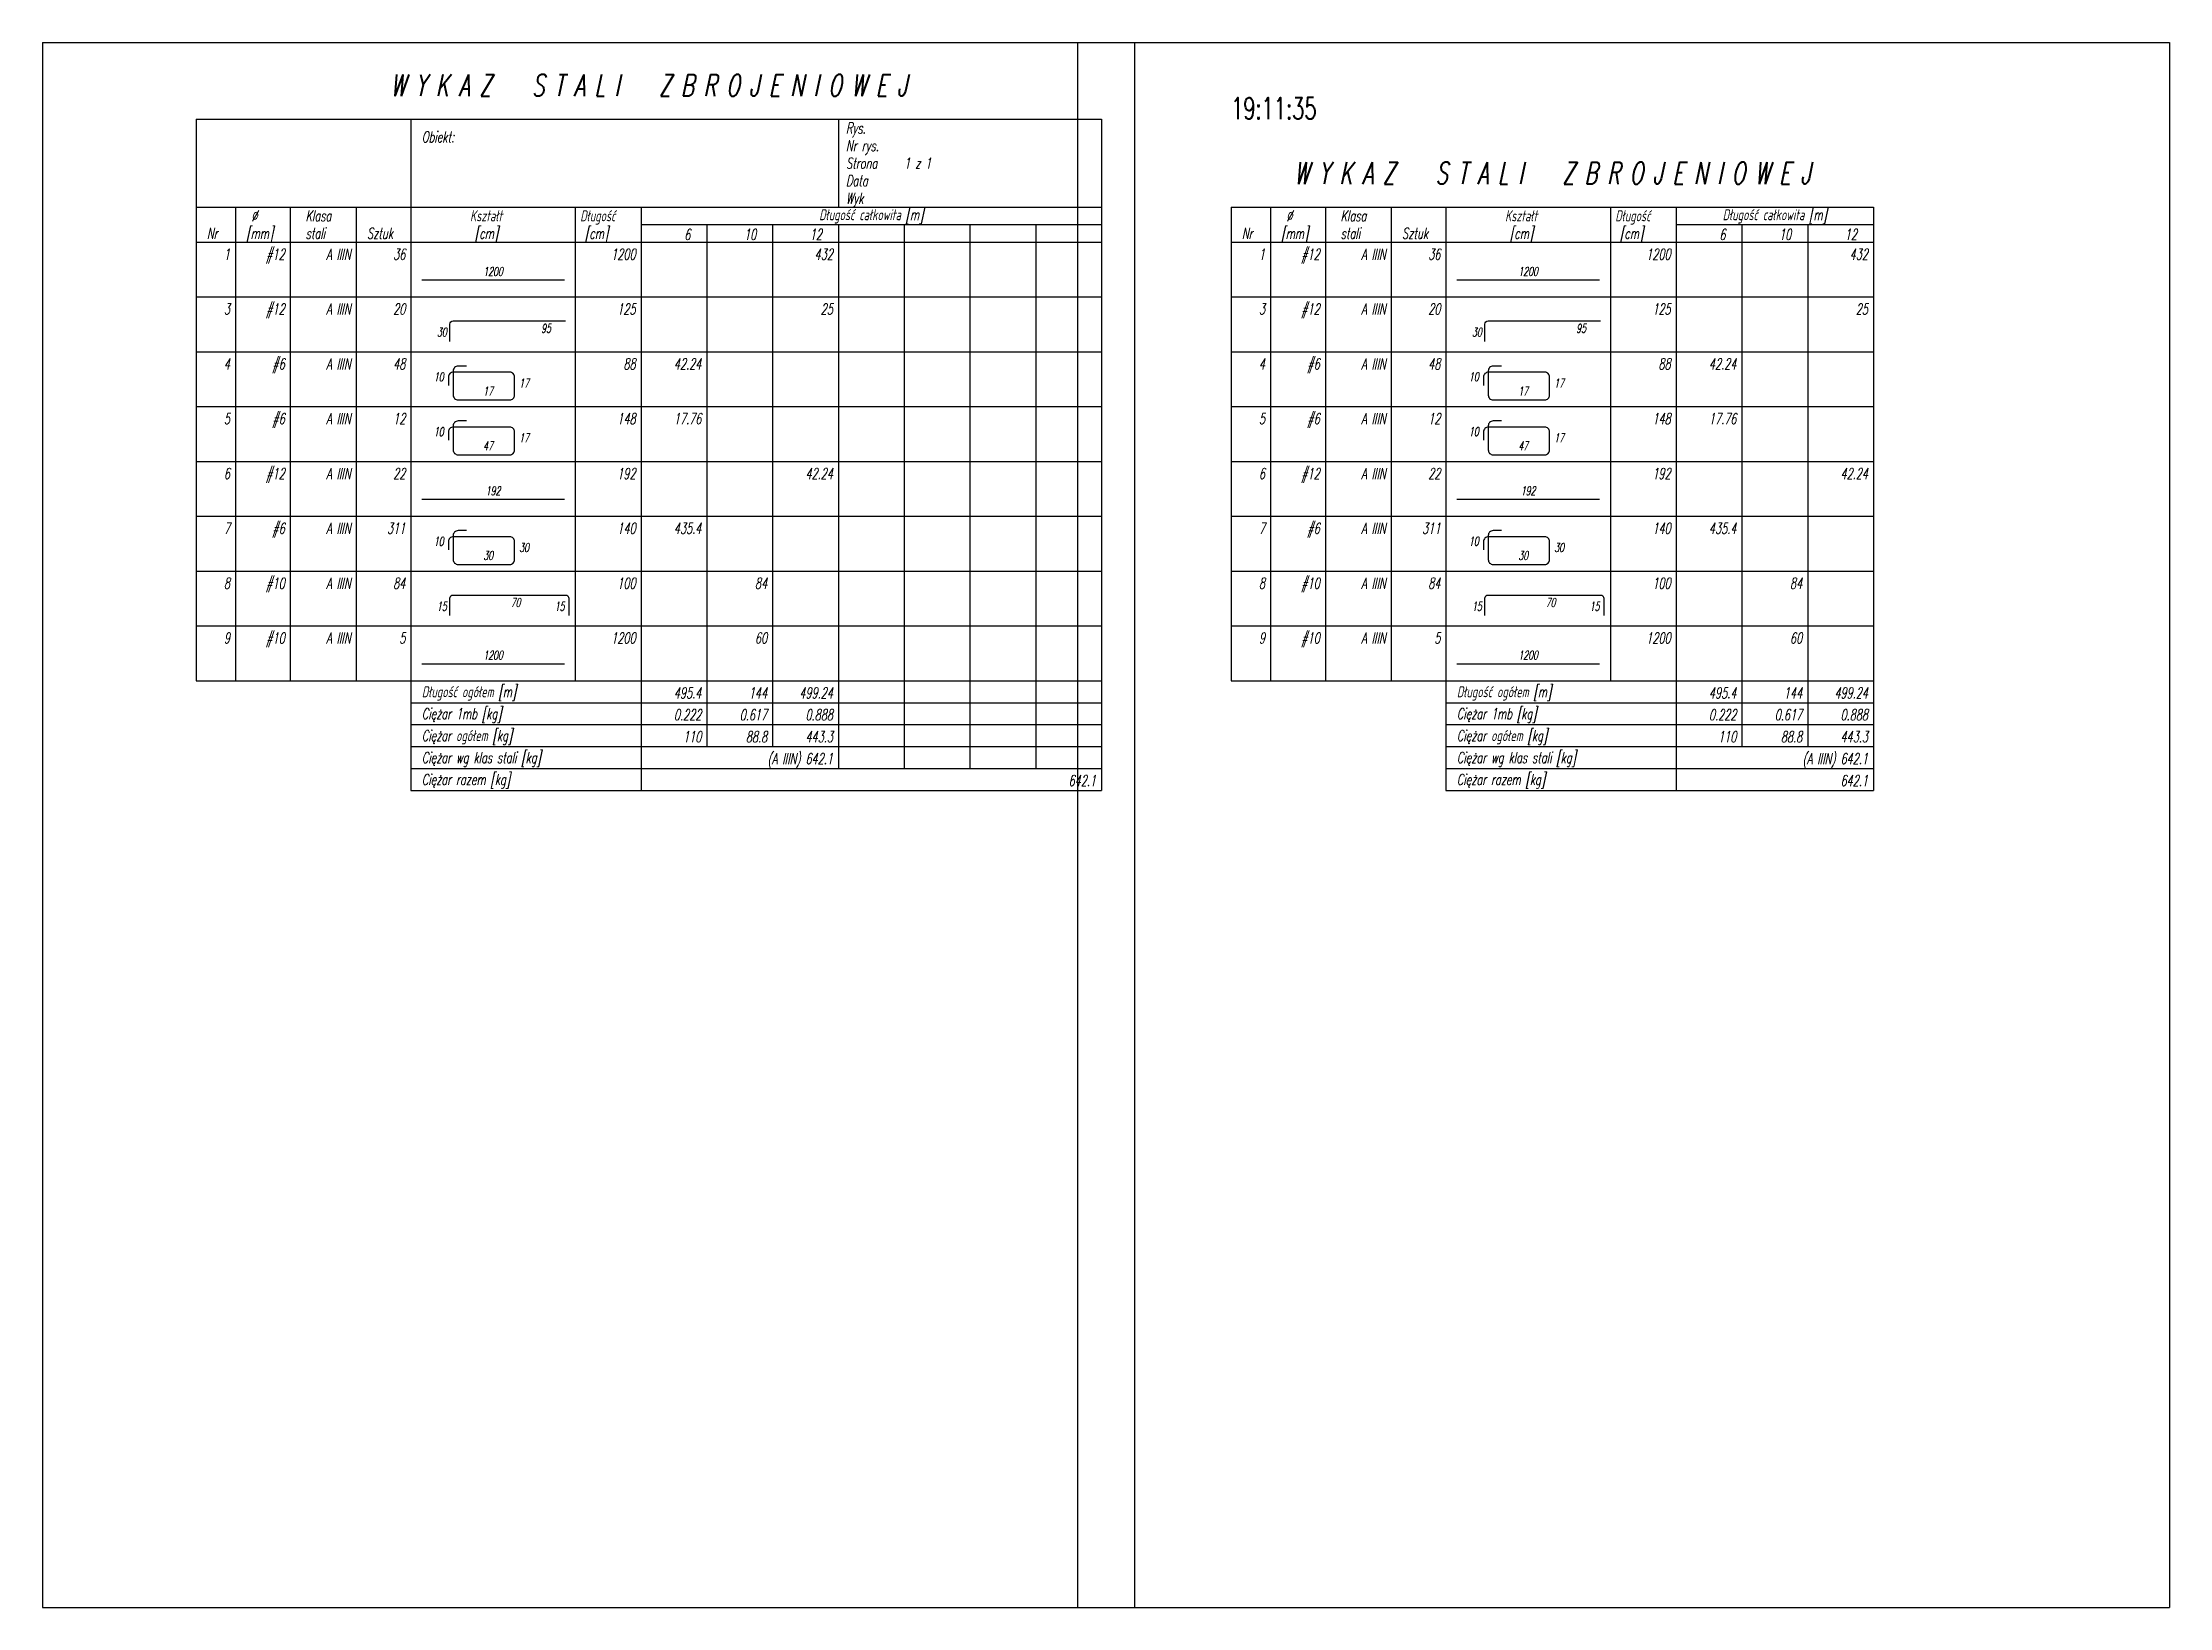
# Model space of a CAD drawing. Header units: millimetres. Extents: x 33705 to 38041, y -57970 to -55402.
# Drawn here: x 35043 to 36013, y -57970 to -57257 of the extents above; entities that cross this region are included whole.
import ezdxf
from ezdxf.enums import TextEntityAlignment as Align

# ---------------------------------------------------------------- set-up
doc = ezdxf.new("R2010")
doc.units = ezdxf.units.MM
doc.header["$LTSCALE"] = 50
doc.layers.add('__NIEDRUK__', color=54, linetype='Continuous', plot=False)
for name, color, linetype in [('ZBROJA_ZESTAWIENIE', 62, 'Continuous'), ('ZBROJA_ZESTAWIENIE1', 252, 'Continuous'), ('ZBROJA_ZESTAWIENIE2', 30, 'Continuous'), ('ZBROJA_ZESTAWIENIE3', 141, 'Continuous'), ('ZBROJA_ZESTAWIENIE4', 210, 'Continuous')]:
    doc.layers.add(name, color=color, linetype=linetype)
doc.styles.add('STYL_ZBROJA', font='romanszb.shx', dxfattribs={"width": 0.65, "oblique": 12})
doc.styles.add('text 2mm', font='romans.shx', dxfattribs={"width": 0.65})

# ---------------------------------------------------------------- blocks, each defined once
blk = doc.blocks.new('_zestawienie')
at = {"layer": 'ZBROJA_ZESTAWIENIE'}
for p, q in [((0, 0), (413, 0)), ((98, 0), (98, -40)), ((293, 0), (293, -40)), ((413, 0), (413, -40)), ((0, -40), (413, -40)), ((0, -40), (0, -48)), ((0, -48), (0, -56)), ((18, -40), (18, -48)), ((18, -48), (18, -56)), ((43, -40), (43, -48)), ((43, -48), (43, -56)), ((73, -40), (73, -48)), ((73, -48), (73, -56)), ((98, -40), (98, -48)), ((98, -48), (98, -56)), ((173, -40), (173, -48)), ((173, -48), (173, -56)), ((203, -40), (203, -48)), ((203, -48), (203, -56)), ((233, -48), (233, -56)), ((263, -48), (263, -56)), ((293, -48), (293, -56)), ((323, -48), (323, -56)), ((353, -48), (353, -56)), ((383, -48), (383, -56)), ((413, -40), (413, -56)), ((413, -48), (413, -56)), ((0, -56), (413, -56)), ((0, -56), (0, -81)), ((18, -56), (18, -81)), ((43, -56), (43, -81)), ((73, -56), (73, -81)), ((98, -56), (98, -81)), ((173, -56), (173, -81)), ((203, -56), (203, -81)), ((233, -56), (233, -81)), ((263, -56), (263, -81)), ((293, -56), (293, -81)), ((323, -56), (323, -81)), ((353, -56), (353, -81)), ((383, -56), (383, -81)), ((413, -56), (413, -81)), ((0, -81), (0, -106)), ((18, -81), (18, -106)), ((43, -81), (43, -106)), ((73, -81), (73, -106)), ((98, -81), (98, -106)), ((173, -81), (173, -106)), ((203, -81), (203, -106)), ((233, -81), (233, -106)), ((263, -81), (263, -106)), ((293, -81), (293, -106)), ((323, -81), (323, -106)), ((353, -81), (353, -106)), ((383, -81), (383, -106)), ((413, -81), (413, -106)), ((0, -106), (0, -131)), ((18, -106), (18, -131)), ((43, -106), (43, -131)), ((73, -106), (73, -131)), ((98, -106), (98, -131)), ((173, -106), (173, -131)), ((203, -106), (203, -131)), ((233, -106), (233, -131)), ((263, -106), (263, -131)), ((293, -106), (293, -131)), ((323, -106), (323, -131)), ((353, -106), (353, -131)), ((383, -106), (383, -131)), ((413, -106), (413, -131)), ((0, -131), (0, -156)), ((18, -131), (18, -156)), ((43, -131), (43, -156)), ((73, -131), (73, -156)), ((98, -131), (98, -156)), ((173, -131), (173, -156)), ((203, -131), (203, -156)), ((233, -131), (233, -156)), ((263, -131), (263, -156)), ((293, -131), (293, -156)), ((323, -131), (323, -156)), ((353, -131), (353, -156)), ((383, -131), (383, -156)), ((413, -131), (413, -156)), ((0, -156), (0, -181)), ((18, -156), (18, -181)), ((43, -156), (43, -181)), ((73, -156), (73, -181)), ((98, -156), (98, -181)), ((173, -156), (173, -181)), ((203, -156), (203, -181)), ((233, -156), (233, -181)), ((263, -156), (263, -181)), ((293, -156), (293, -181)), ((323, -156), (323, -181)), ((353, -156), (353, -181)), ((383, -156), (383, -181)), ((413, -156), (413, -181)), ((0, -181), (0, -206)), ((18, -181), (18, -206)), ((43, -181), (43, -206)), ((73, -181), (73, -206)), ((98, -181), (98, -206)), ((173, -181), (173, -206)), ((203, -181), (203, -206)), ((233, -181), (233, -206)), ((263, -181), (263, -206)), ((293, -181), (293, -206)), ((323, -181), (323, -206)), ((353, -181), (353, -206)), ((383, -181), (383, -206)), ((413, -181), (413, -206)), ((0, -206), (0, -231)), ((18, -206), (18, -231)), ((43, -206), (43, -231)), ((73, -206), (73, -231)), ((98, -206), (98, -231)), ((173, -206), (173, -231)), ((203, -206), (203, -231)), ((233, -206), (233, -231)), ((263, -206), (263, -231)), ((293, -206), (293, -231)), ((323, -206), (323, -231)), ((353, -206), (353, -231)), ((383, -206), (383, -231)), ((413, -206), (413, -231)), ((0, -231), (0, -256)), ((18, -231), (18, -256)), ((43, -231), (43, -256)), ((73, -231), (73, -256)), ((98, -231), (98, -256)), ((173, -231), (173, -256)), ((203, -231), (203, -256)), ((233, -231), (233, -256)), ((263, -231), (263, -256)), ((293, -231), (293, -256)), ((323, -231), (323, -256)), ((353, -231), (353, -256)), ((383, -231), (383, -256)), ((413, -231), (413, -256)), ((0, -256), (413, -256)), ((98, -256), (98, -306)), ((203, -256), (203, -306)), ((233, -256), (233, -286)), ((263, -256), (263, -286)), ((293, -256), (293, -286)), ((323, -256), (323, -296)), ((353, -256), (353, -296)), ((383, -256), (383, -296)), ((413, -256), (413, -296)), ((413, -256), (413, -296)), ((293, -286), (293, -296)), ((413, -296), (413, -306)), ((98, -306), (413, -306))]:
    blk.add_line(p, q, dxfattribs=at)
at = {"layer": 'ZBROJA_ZESTAWIENIE1'}
for p, q in [((-70, 35), (428, 35)), ((-70, 35), (-70, -678.5)), ((428, 35), (428, -678.5)), ((203, -48), (413, -48)), ((0, -81), (413, -81)), ((0, -106), (413, -106)), ((0, -131), (413, -131)), ((0, -156), (413, -156)), ((0, -181), (413, -181)), ((0, -206), (413, -206)), ((0, -231), (413, -231)), ((98, -266), (413, -266)), ((98, -276), (413, -276)), ((98, -286), (413, -286)), ((98, -296), (413, -296)), ((-70, -678.5), (428, -678.5))]:
    blk.add_line(p, q, dxfattribs=at)
at = {"layer": 'ZBROJA_ZESTAWIENIE2'}
blk.add_line((0, 0), (0, -40), dxfattribs=at)
at = {"layer": 'ZBROJA_ZESTAWIENIE3'}
for points in [[(103, -73.2), (168, -73.2)], [(103, -173.2), (168, -173.2)], [(103, -248.2), (168, -248.2)]]:
    blk.add_lwpolyline(points, dxfattribs=at)
for points in [[(115.75, -101.25), (115.75, -93.4, -0.414214), (117.25, -91.9), (168.5, -91.9)], [(123.35, -112.55), (119.5, -112.55, 0.414214), (117.3, -114.75), (117.3, -125.75, 0.414214), (119.5, -127.95), (143.1, -127.95, 0.414214), (145.3, -125.75), (145.3, -117.5, 0.414214), (143.1, -115.3), (117.35, -115.3, 0.414214), (115.15, -117.5), (115.15, -121.3)], [(123.35, -137.55), (119.5, -137.55, 0.414214), (117.3, -139.75), (117.3, -150.75, 0.414214), (119.5, -152.95), (143.1, -152.95, 0.414214), (145.3, -150.75), (145.3, -142.5, 0.414214), (143.1, -140.3), (117.35, -140.3, 0.414214), (115.15, -142.5), (115.15, -146.3)], [(123.35, -187.55), (119.5, -187.55, 0.414214), (117.3, -189.75), (117.3, -200.75, 0.414214), (119.5, -202.95), (143.1, -202.95, 0.414214), (145.3, -200.75), (145.3, -192.5, 0.414214), (143.1, -190.3), (117.35, -190.3, 0.414214), (115.15, -192.5), (115.15, -196.3)], [(115.75, -226.25), (115.75, -218.4, -0.414214), (117.25, -216.9), (168.5, -216.9, -0.414214), (170, -218.4), (170, -226.25)]]:
    blk.add_lwpolyline(points, format="xyb", dxfattribs=at)
at = {"layer": 'ZBROJA_ZESTAWIENIE2', "style": 'STYL_ZBROJA', "oblique": 12, "width": 0.65}
for s, p in [('Obiekt:', (103, -12)), ('Rys. ', (296.5, -8)), ('Nr rys. ', (296.5, -16)), ('Strona ', (296.5, -24)), ('1 z 1', (323, -24)), ('Data ', (296.5, -32)), ('Wyk ', (296.5, -40)), (' %%c', (23, -48)), ('Klasa', (50, -48)), ('Kształt', (125, -48)), (' Długość', (173, -48)), ('Nr', (5, -56)), ('[mm]', (23, -56)), ('stali', (50, -56)), ('Sztuk', (78, -56)), (' [cm]', (125, -56)), ('  [cm]', (173, -56)), ('Długość ogółem [m]', (103, -265)), ('Ciężar 1mb [kg]', (103, -275)), ('Ciężar ogółem [kg]', (103, -285)), ('Ciężar wg klas stali [kg]', (103, -295)), ('Ciężar razem [kg]', (103, -305))]:
    blk.add_text(s, height=5, dxfattribs=at).set_placement(p, align=Align.BOTTOM_LEFT)
for s, height, p in [('Długość całkowita [m]', 5, (308, -46)), ('17', 4, (133.25, -125.9)), ('47', 4, (133.25, -150.9)), ('30', 4, (133.25, -200.9))]:
    blk.add_text(s, height=height, dxfattribs=at).set_placement(p, align=Align.CENTER)
for s, p in [('#12', (40.5, -64)), ('6', (225.5, -55)), ('10', (255.5, -55)), ('12', (285.5, -55)), ('1', (15.5, -64)), ('A IIIN', (70.5, -64)), ('36', (95.5, -64)), ('1200', (200.5, -64)), ('432', (290.5, -64)), ('3', (15.5, -89)), ('#12', (40.5, -89)), ('A IIIN', (70.5, -89)), ('20', (95.5, -89)), ('125', (200.5, -89)), ('25', (290.5, -89)), ('4', (15.5, -114)), ('#6', (40.5, -114)), ('A IIIN', (70.5, -114)), ('48', (95.5, -114)), ('88', (200.5, -114)), ('42.24', (230.5, -114)), ('5', (15.5, -139)), ('#6', (40.5, -139)), ('A IIIN', (70.5, -139)), ('12', (95.5, -139)), ('148', (200.5, -139)), ('17.76', (230.5, -139)), ('6', (15.5, -164)), ('#12', (40.5, -164)), ('A IIIN', (70.5, -164)), ('22', (95.5, -164)), ('192', (200.5, -164)), ('42.24', (290.5, -164)), ('7', (15.5, -189)), ('#6', (40.5, -189)), ('A IIIN', (70.5, -189)), ('311', (95.5, -189)), ('140', (200.5, -189)), ('435.4', (230.5, -189)), ('8', (15.5, -214)), ('#10', (40.5, -214)), ('A IIIN', (70.5, -214)), ('84', (95.5, -214)), ('100', (200.5, -214)), ('84', (260.5, -214)), ('9', (15.5, -239)), ('#10', (40.5, -239)), ('A IIIN', (70.5, -239)), ('5', (95.5, -239)), ('1200', (200.5, -239)), ('60', (260.5, -239)), ('495.4', (230.5, -264)), ('144', (260.5, -264)), ('499.24', (290.5, -264)), ('0.222', (230.5, -274)), ('0.617', (260.5, -274)), ('0.888', (290.5, -274)), ('110', (230.5, -284)), ('88.8', (260.5, -284)), ('443.3', (290.5, -284)), ('(A IIIN) 642.1', (290.5, -294)), ('642.1', (410.5, -304))]:
    blk.add_text(s, height=5, dxfattribs=at).set_placement(p, align=Align.RIGHT)
for s, p in [('1200', (135.5, -72.55)), ('192', (135.5, -172.55)), ('1200', (135.5, -247.55))]:
    blk.add_text(s, height=4, dxfattribs=at).set_placement(p, align=Align.BOTTOM_CENTER)
for s, p in [('30', (114.35, -97.05)), ('15', (114.35, -222.05)), ('15', (168.05, -222.05))]:
    blk.add_text(s, height=4, dxfattribs=at).set_placement(p, align=Align.MIDDLE_RIGHT)
for s, p in [('95', (161.9, -98.5)), ('10', (112.95, -120.6)), ('10', (112.95, -145.6)), ('10', (112.95, -195.6)), ('70', (148, -223.5))]:
    blk.add_text(s, height=4, dxfattribs=at).set_placement(p, align=Align.BOTTOM_RIGHT)
for s, p in [('17', (147.4, -120.25)), ('17', (147.4, -145.25)), ('30', (147.4, -195.25))]:
    blk.add_text(s, height=4, dxfattribs=at).set_placement(p, align=Align.MIDDLE_LEFT)
at = {"layer": 'ZBROJA_ZESTAWIENIE4', "style": 'STYL_ZBROJA', "oblique": 12, "width": 0.65}
blk.add_text('W Y K A Z   S T A L I   Z B R O J E N I O W E J', height=10, dxfattribs=at).set_placement((206.5, 10.5), align=Align.CENTER)
blk = doc.blocks.new('_zestawiejnieM')
at = {"layer": 'ZBROJA_ZESTAWIENIE'}
for p, q in [((0, -40), (293, -40)), ((0, -40), (0, -48)), ((0, -48), (0, -56)), ((18, -40), (18, -48)), ((18, -48), (18, -56)), ((43, -40), (43, -48)), ((43, -48), (43, -56)), ((73, -40), (73, -48)), ((73, -48), (73, -56)), ((98, -40), (98, -48)), ((98, -48), (98, -56)), ((173, -40), (173, -48)), ((173, -48), (173, -56)), ((203, -40), (203, -48)), ((203, -48), (203, -56)), ((233, -48), (233, -56)), ((263, -48), (263, -56)), ((293, -40), (293, -56)), ((293, -48), (293, -56)), ((293, -48), (293, -56)), ((0, -56), (293, -56)), ((0, -56), (0, -81)), ((18, -56), (18, -81)), ((43, -56), (43, -81)), ((73, -56), (73, -81)), ((98, -56), (98, -81)), ((173, -56), (173, -81)), ((203, -56), (203, -81)), ((233, -56), (233, -81)), ((263, -56), (263, -81)), ((293, -56), (293, -81)), ((293, -56), (293, -81)), ((0, -81), (0, -106)), ((18, -81), (18, -106)), ((43, -81), (43, -106)), ((73, -81), (73, -106)), ((98, -81), (98, -106)), ((173, -81), (173, -106)), ((203, -81), (203, -106)), ((233, -81), (233, -106)), ((263, -81), (263, -106)), ((293, -81), (293, -106)), ((293, -81), (293, -106)), ((0, -106), (0, -131)), ((18, -106), (18, -131)), ((43, -106), (43, -131)), ((73, -106), (73, -131)), ((98, -106), (98, -131)), ((173, -106), (173, -131)), ((203, -106), (203, -131)), ((233, -106), (233, -131)), ((263, -106), (263, -131)), ((293, -106), (293, -131)), ((293, -106), (293, -131)), ((0, -131), (0, -156)), ((18, -131), (18, -156)), ((43, -131), (43, -156)), ((73, -131), (73, -156)), ((98, -131), (98, -156)), ((173, -131), (173, -156)), ((203, -131), (203, -156)), ((233, -131), (233, -156)), ((263, -131), (263, -156)), ((293, -131), (293, -156)), ((293, -131), (293, -156)), ((0, -156), (0, -181)), ((18, -156), (18, -181)), ((43, -156), (43, -181)), ((73, -156), (73, -181)), ((98, -156), (98, -181)), ((173, -156), (173, -181)), ((203, -156), (203, -181)), ((233, -156), (233, -181)), ((263, -156), (263, -181)), ((293, -156), (293, -181)), ((293, -156), (293, -181)), ((0, -181), (0, -206)), ((18, -181), (18, -206)), ((43, -181), (43, -206)), ((73, -181), (73, -206)), ((98, -181), (98, -206)), ((173, -181), (173, -206)), ((203, -181), (203, -206)), ((233, -181), (233, -206)), ((263, -181), (263, -206)), ((293, -181), (293, -206)), ((293, -181), (293, -206)), ((0, -206), (0, -231)), ((18, -206), (18, -231)), ((43, -206), (43, -231)), ((73, -206), (73, -231)), ((98, -206), (98, -231)), ((173, -206), (173, -231)), ((203, -206), (203, -231)), ((233, -206), (233, -231)), ((263, -206), (263, -231)), ((293, -206), (293, -231)), ((293, -206), (293, -231)), ((0, -231), (0, -256)), ((18, -231), (18, -256)), ((43, -231), (43, -256)), ((73, -231), (73, -256)), ((98, -231), (98, -256)), ((173, -231), (173, -256)), ((203, -231), (203, -256)), ((233, -231), (233, -256)), ((263, -231), (263, -256)), ((293, -231), (293, -256)), ((293, -231), (293, -256)), ((0, -256), (293, -256)), ((98, -256), (98, -306)), ((203, -256), (203, -306)), ((233, -256), (233, -286)), ((263, -256), (263, -286)), ((293, -256), (293, -296)), ((293, -256), (293, -286)), ((293, -256), (293, -296)), ((293, -286), (293, -296)), ((293, -296), (293, -306)), ((98, -306), (293, -306))]:
    blk.add_line(p, q, dxfattribs=at)
at = {"layer": 'ZBROJA_ZESTAWIENIE1'}
for p, q in [((203, -48), (293, -48)), ((0, -81), (293, -81)), ((0, -106), (293, -106)), ((0, -131), (293, -131)), ((0, -156), (293, -156)), ((0, -181), (293, -181)), ((0, -206), (293, -206)), ((0, -231), (293, -231)), ((98, -266), (293, -266)), ((98, -276), (293, -276)), ((98, -286), (293, -286)), ((98, -296), (293, -296))]:
    blk.add_line(p, q, dxfattribs=at)
at = {"layer": 'ZBROJA_ZESTAWIENIE3'}
for points in [[(103, -73.2), (168, -73.2)], [(103, -173.2), (168, -173.2)], [(103, -248.2), (168, -248.2)]]:
    blk.add_lwpolyline(points, dxfattribs=at)
for points in [[(115.75, -101.25), (115.75, -93.4, -0.414214), (117.25, -91.9), (168.5, -91.9)], [(123.35, -112.55), (119.5, -112.55, 0.414214), (117.3, -114.75), (117.3, -125.75, 0.414214), (119.5, -127.95), (143.1, -127.95, 0.414214), (145.3, -125.75), (145.3, -117.5, 0.414214), (143.1, -115.3), (117.35, -115.3, 0.414214), (115.15, -117.5), (115.15, -121.3)], [(123.35, -137.55), (119.5, -137.55, 0.414214), (117.3, -139.75), (117.3, -150.75, 0.414214), (119.5, -152.95), (143.1, -152.95, 0.414214), (145.3, -150.75), (145.3, -142.5, 0.414214), (143.1, -140.3), (117.35, -140.3, 0.414214), (115.15, -142.5), (115.15, -146.3)], [(123.35, -187.55), (119.5, -187.55, 0.414214), (117.3, -189.75), (117.3, -200.75, 0.414214), (119.5, -202.95), (143.1, -202.95, 0.414214), (145.3, -200.75), (145.3, -192.5, 0.414214), (143.1, -190.3), (117.35, -190.3, 0.414214), (115.15, -192.5), (115.15, -196.3)], [(115.75, -226.25), (115.75, -218.4, -0.414214), (117.25, -216.9), (168.5, -216.9, -0.414214), (170, -218.4), (170, -226.25)]]:
    blk.add_lwpolyline(points, format="xyb", dxfattribs=at)
at = {"layer": '__NIEDRUK__', "style": 'text 2mm', "width": 0.65}
blk.add_text('19:11:35', height=10, dxfattribs=at).set_placement((0, 0))
at = {"layer": 'ZBROJA_ZESTAWIENIE2', "style": 'STYL_ZBROJA', "oblique": 12, "width": 0.65}
for s, p in [(' %%c', (23, -48)), ('Klasa', (50, -48)), ('Kształt', (125, -48)), (' Długość', (173, -48)), ('Nr', (5, -56)), ('[mm]', (23, -56)), ('stali', (50, -56)), ('Sztuk', (78, -56)), (' [cm]', (125, -56)), ('  [cm]', (173, -56)), ('Długość ogółem [m]', (103, -265)), ('Ciężar 1mb [kg]', (103, -275)), ('Ciężar ogółem [kg]', (103, -285)), ('Ciężar wg klas stali [kg]', (103, -295)), ('Ciężar razem [kg]', (103, -305))]:
    blk.add_text(s, height=5, dxfattribs=at).set_placement(p, align=Align.BOTTOM_LEFT)
for s, height, p in [('Długość całkowita [m]', 5, (248, -46)), ('17', 4, (133.25, -125.9)), ('47', 4, (133.25, -150.9)), ('30', 4, (133.25, -200.9))]:
    blk.add_text(s, height=height, dxfattribs=at).set_placement(p, align=Align.CENTER)
for s, p in [('#12', (40.5, -64)), ('6', (225.5, -55)), ('10', (255.5, -55)), ('12', (285.5, -55)), ('1', (15.5, -64)), ('A IIIN', (70.5, -64)), ('36', (95.5, -64)), ('1200', (200.5, -64)), ('432', (290.5, -64)), ('3', (15.5, -89)), ('#12', (40.5, -89)), ('A IIIN', (70.5, -89)), ('20', (95.5, -89)), ('125', (200.5, -89)), ('25', (290.5, -89)), ('4', (15.5, -114)), ('#6', (40.5, -114)), ('A IIIN', (70.5, -114)), ('48', (95.5, -114)), ('88', (200.5, -114)), ('42.24', (230.5, -114)), ('5', (15.5, -139)), ('#6', (40.5, -139)), ('A IIIN', (70.5, -139)), ('12', (95.5, -139)), ('148', (200.5, -139)), ('17.76', (230.5, -139)), ('6', (15.5, -164)), ('#12', (40.5, -164)), ('A IIIN', (70.5, -164)), ('22', (95.5, -164)), ('192', (200.5, -164)), ('42.24', (290.5, -164)), ('7', (15.5, -189)), ('#6', (40.5, -189)), ('A IIIN', (70.5, -189)), ('311', (95.5, -189)), ('140', (200.5, -189)), ('435.4', (230.5, -189)), ('8', (15.5, -214)), ('#10', (40.5, -214)), ('A IIIN', (70.5, -214)), ('84', (95.5, -214)), ('100', (200.5, -214)), ('84', (260.5, -214)), ('9', (15.5, -239)), ('#10', (40.5, -239)), ('A IIIN', (70.5, -239)), ('5', (95.5, -239)), ('1200', (200.5, -239)), ('60', (260.5, -239)), ('495.4', (230.5, -264)), ('144', (260.5, -264)), ('499.24', (290.5, -264)), ('0.222', (230.5, -274)), ('0.617', (260.5, -274)), ('0.888', (290.5, -274)), ('110', (230.5, -284)), ('88.8', (260.5, -284)), ('443.3', (290.5, -284)), ('(A IIIN) 642.1', (290.5, -294)), ('642.1', (290.5, -304))]:
    blk.add_text(s, height=5, dxfattribs=at).set_placement(p, align=Align.RIGHT)
for s, p in [('1200', (135.5, -72.55)), ('192', (135.5, -172.55)), ('1200', (135.5, -247.55))]:
    blk.add_text(s, height=4, dxfattribs=at).set_placement(p, align=Align.BOTTOM_CENTER)
for s, p in [('30', (114.35, -97.05)), ('15', (114.35, -222.05)), ('15', (168.05, -222.05))]:
    blk.add_text(s, height=4, dxfattribs=at).set_placement(p, align=Align.MIDDLE_RIGHT)
for s, p in [('95', (161.9, -98.5)), ('10', (112.95, -120.6)), ('10', (112.95, -145.6)), ('10', (112.95, -195.6)), ('70', (148, -223.5))]:
    blk.add_text(s, height=4, dxfattribs=at).set_placement(p, align=Align.BOTTOM_RIGHT)
for s, p in [('17', (147.4, -120.25)), ('17', (147.4, -145.25)), ('30', (147.4, -195.25))]:
    blk.add_text(s, height=4, dxfattribs=at).set_placement(p, align=Align.MIDDLE_LEFT)
at = {"layer": 'ZBROJA_ZESTAWIENIE4', "style": 'STYL_ZBROJA', "oblique": 12, "width": 0.65}
blk.add_text('W Y K A Z   S T A L I   Z B R O J E N I O W E J', height=10, dxfattribs=at).set_placement((146.5, -29.5), align=Align.CENTER)

msp = doc.modelspace()

# ---------------------------------------------------------------- linework, layer by layer
at = {"layer": 'ZBROJA_ZESTAWIENIE1'}
for p, q in [((35515.217, -57256.945), (36013.217, -57256.945)), ((35515.217, -57256.945), (35515.217, -57970.445)), ((35515.217, -57256.945), (36013.217, -57256.945)), ((35515.217, -57256.945), (35515.217, -57970.445)), ((35515.217, -57256.945), (36013.217, -57256.945)), ((35515.217, -57256.945), (35515.217, -57970.445)), ((35515.217, -57256.945), (36013.217, -57256.945)), ((35515.217, -57256.945), (35515.217, -57970.445)), ((35515.217, -57256.945), (36013.217, -57256.945)), ((35515.217, -57256.945), (35515.217, -57970.445)), ((35515.217, -57256.945), (36013.217, -57256.945)), ((35515.217, -57256.945), (35515.217, -57970.445)), ((35515.217, -57256.945), (36013.217, -57256.945)), ((35515.217, -57256.945), (35515.217, -57970.445)), ((35515.217, -57256.945), (36013.217, -57256.945)), ((35515.217, -57256.945), (35515.217, -57970.445)), ((35515.217, -57256.945), (36013.217, -57256.945)), ((35515.217, -57256.945), (35515.217, -57970.445)), ((35515.217, -57256.945), (36013.217, -57256.945)), ((35515.217, -57256.945), (35515.217, -57970.445)), ((35515.217, -57256.945), (36013.217, -57256.945)), ((35515.217, -57256.945), (35515.217, -57970.445)), ((35515.217, -57256.945), (36013.217, -57256.945)), ((35515.217, -57256.945), (35515.217, -57970.445)), ((35515.217, -57256.945), (36013.217, -57256.945)), ((35515.217, -57256.945), (35515.217, -57970.445)), ((36013.217, -57256.945), (36013.217, -57970.445)), ((36013.217, -57256.945), (36013.217, -57970.445)), ((36013.217, -57256.945), (36013.217, -57970.445)), ((36013.217, -57256.945), (36013.217, -57970.445)), ((36013.217, -57256.945), (36013.217, -57970.445)), ((36013.217, -57256.945), (36013.217, -57970.445)), ((36013.217, -57256.945), (36013.217, -57970.445)), ((36013.217, -57256.945), (36013.217, -57970.445)), ((36013.217, -57256.945), (36013.217, -57970.445)), ((36013.217, -57256.945), (36013.217, -57970.445)), ((36013.217, -57256.945), (36013.217, -57970.445)), ((36013.217, -57256.945), (36013.217, -57970.445)), ((36013.217, -57256.945), (36013.217, -57970.445)), ((35515.217, -57970.445), (36013.217, -57970.445)), ((35515.217, -57970.445), (36013.217, -57970.445)), ((35515.217, -57970.445), (36013.217, -57970.445)), ((35515.217, -57970.445), (36013.217, -57970.445)), ((35515.217, -57970.445), (36013.217, -57970.445)), ((35515.217, -57970.445), (36013.217, -57970.445)), ((35515.217, -57970.445), (36013.217, -57970.445)), ((35515.217, -57970.445), (36013.217, -57970.445)), ((35515.217, -57970.445), (36013.217, -57970.445)), ((35515.217, -57970.445), (36013.217, -57970.445)), ((35515.217, -57970.445), (36013.217, -57970.445)), ((35515.217, -57970.445), (36013.217, -57970.445)), ((35515.217, -57970.445), (36013.217, -57970.445))]:
    msp.add_line(p, q, dxfattribs=at)

# ---------------------------------------------------------------- block references
msp.add_blockref('_zestawiejnieM', (35585.217, -57291.945))
at = {"layer": 'ZBROJA_ZESTAWIENIE'}
msp.add_blockref('_zestawienie', (35113.142, -57291.945), dxfattribs=at)

doc.saveas('drawing.dxf')
